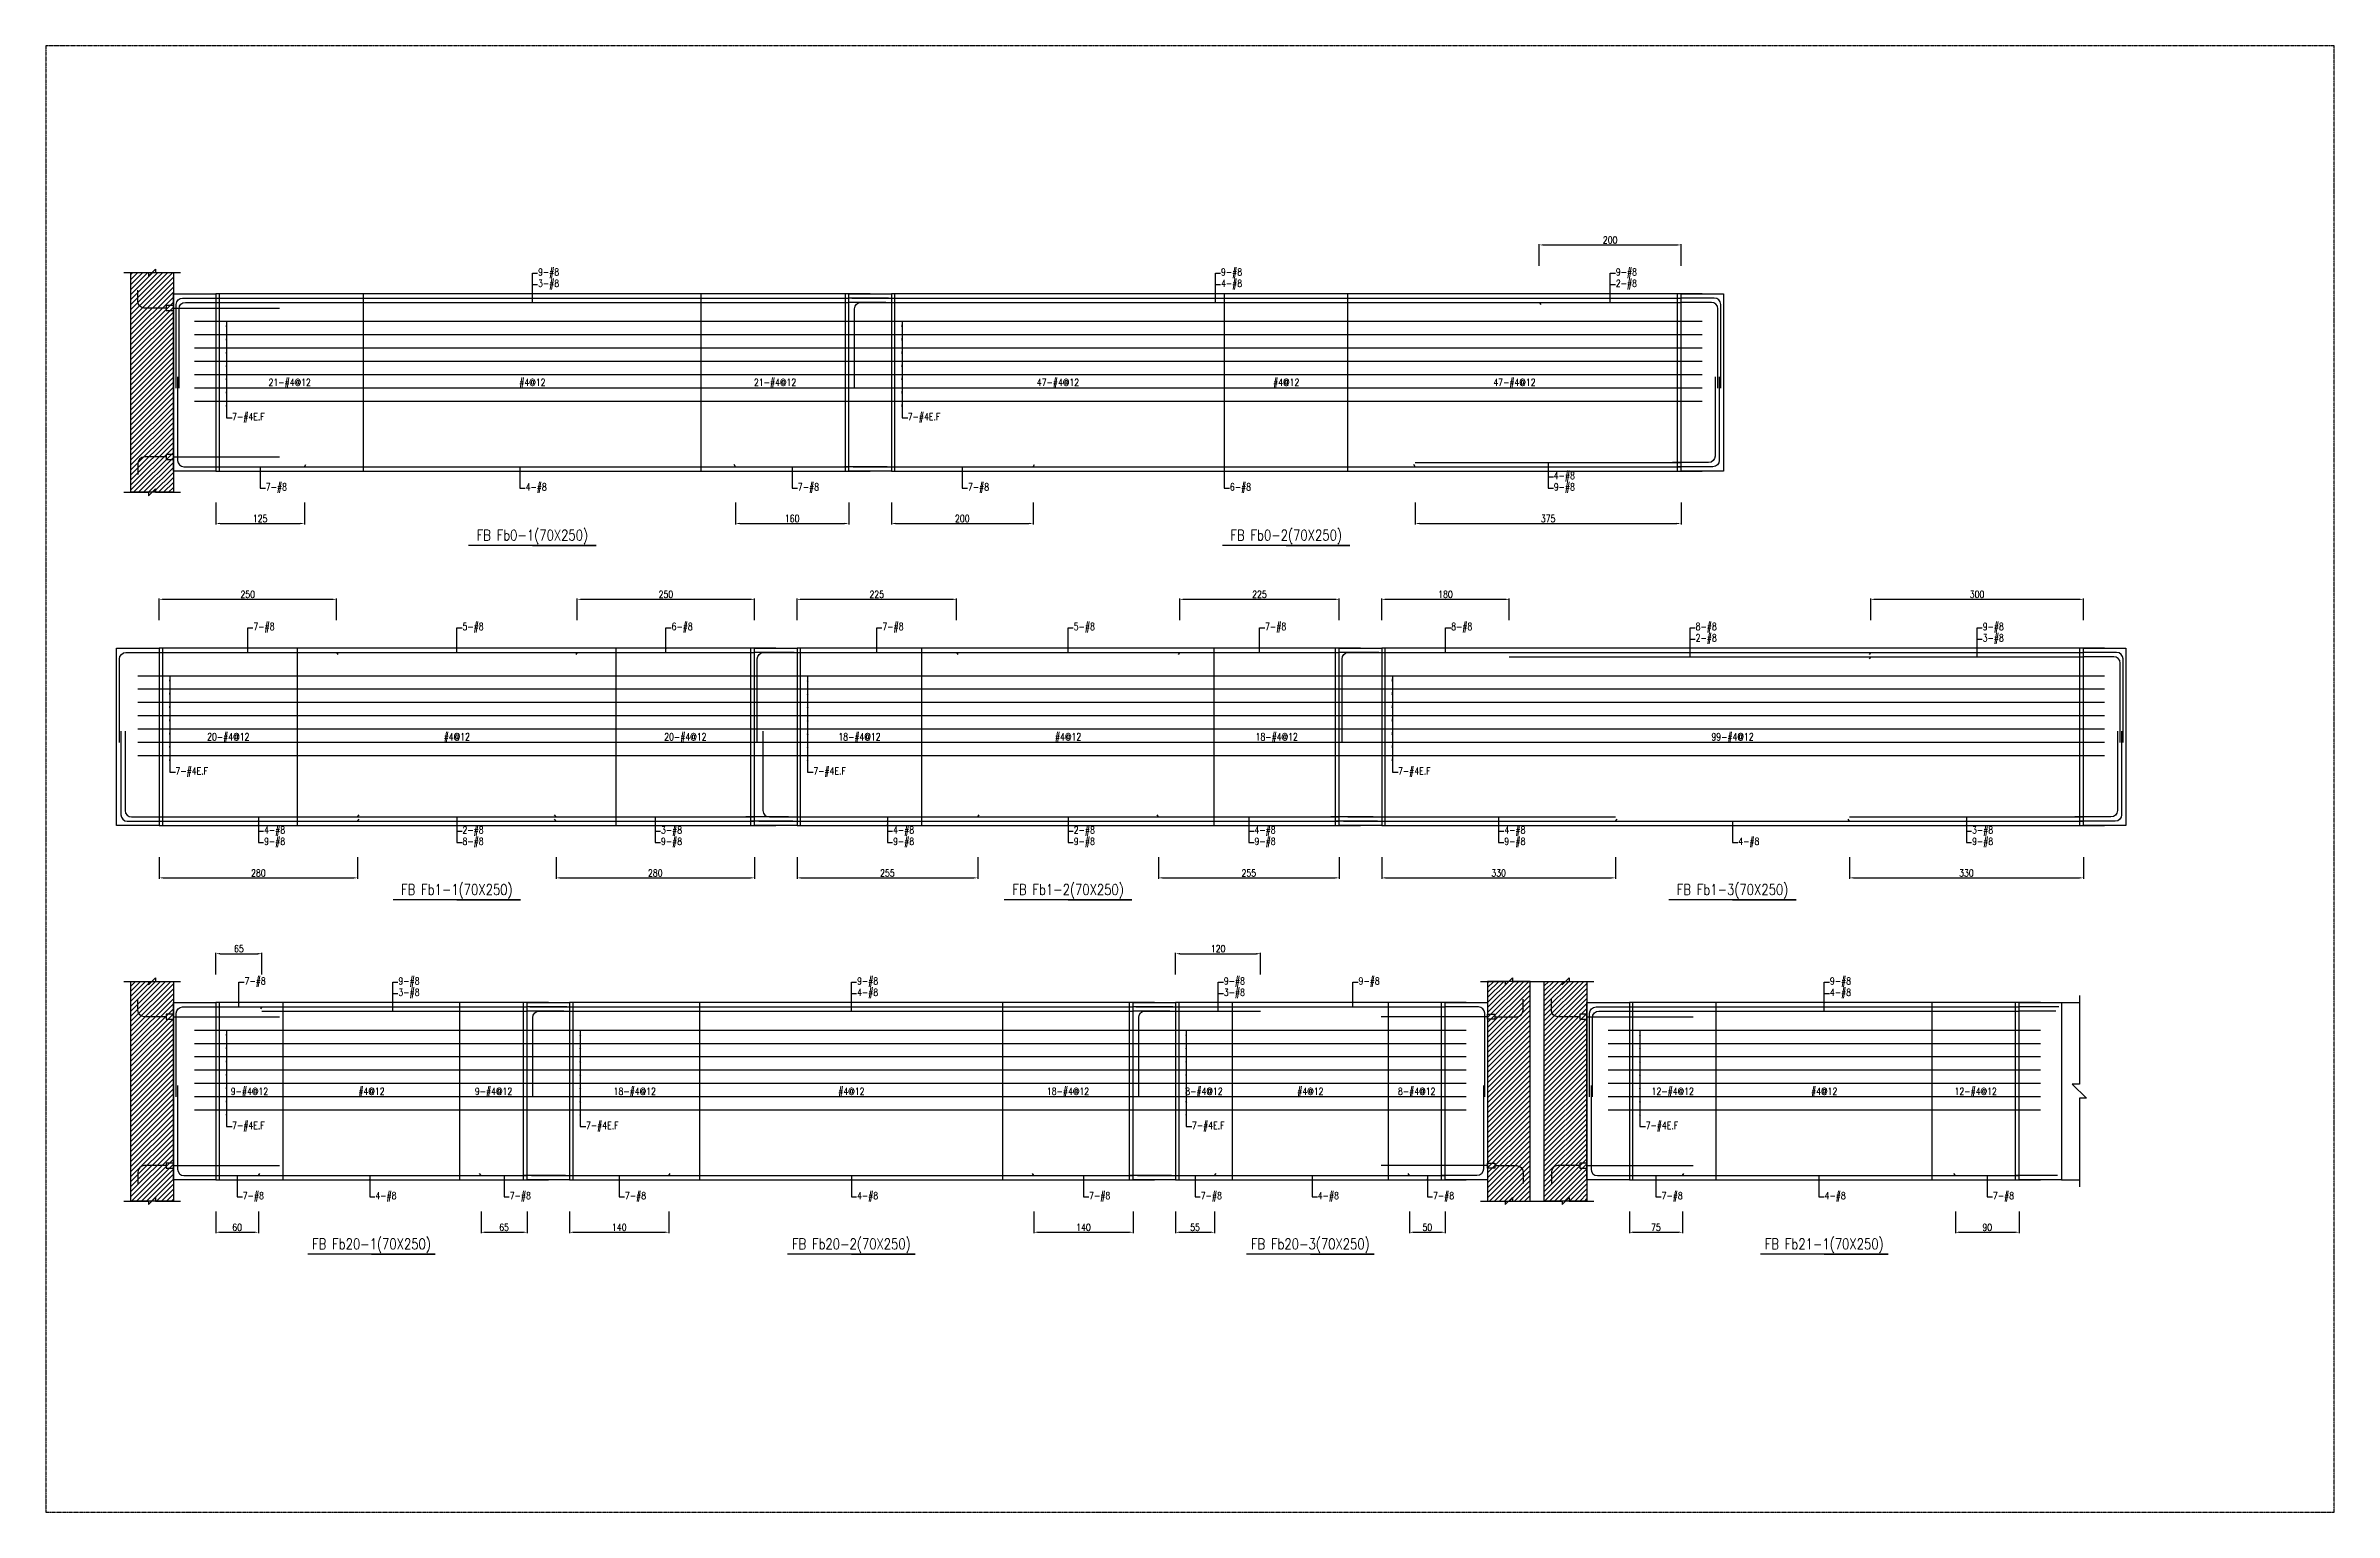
# Model space of a CAD drawing. Header units: millimetres. Extents: x 0 to 84580, y -12276 to 4373.
# Drawn here: x 9687 to 12916, y 0 to 2069 of the extents above; entities that cross this region are included whole.
import ezdxf
from ezdxf.enums import TextEntityAlignment as Align

# ---------------------------------------------------------------- set-up
doc = ezdxf.new("R2010")
doc.units = ezdxf.units.MM
doc.header["$MEASUREMENT"] = 0
doc.linetypes.add('CENTER', pattern=[2, 1.25, -0.25, 0.25, -0.25])
for name, color, linetype in [('S-DIM', 2, 'Continuous'), ('S-GRID', 1, 'CENTER'), ('S-LEADER', 2, 'Continuous'), ('S-RC', 130, 'Continuous'), ('S-REINF', 6, 'Continuous'), ('S-TEXT', 2, 'Continuous'), ('連續壁', 2, 'Continuous')]:
    doc.layers.add(name, color=color, linetype=linetype)
doc.styles.add('CS4', font='romans.shx', dxfattribs={"width": 0.8, "bigfont": 'lsp.shx'})
doc.styles.get("Standard").update_dxf_attribs({"font": 'arial.ttf'})
doc.dimstyles.new('ISO-25', dxfattribs={"dimtxt": 2.5, "dimasz": 2.5, "dimexe": 1.25, "dimexo": 0.625, "dimtad": 1, "dimtxsty": 'Standard', "dimcen": 2.5, "dimadec": 0, "dimazin": 0, "dimtfac": 1, "dimtmove": 0, "dimatfit": 3, "dimfxl": 0, "dimarcsym": 0})
pattern_1 = [(45, (9687, 0), (-3.535534, 3.535534), [])]

msp = doc.modelspace()

# ---------------------------------------------------------------- texts
at = {"layer": 'S-LEADER', "char_height": 10, "attachment_point": 4, "style": 'CS4'}
for s, insert in [('9-#8', (10381.6, 1748)), ('9-#8', (11345.25, 1748)), ('9-#8', (11902.3, 1748)), ('3-#8', (10381.6, 1732)), ('4-#8', (11345.25, 1732)), ('2-#8', (11902.3, 1732)), ('7-#8', (9997.5, 1445)), ('4-#8', (10364.1, 1445)), ('7-#8', (10748.2, 1445)), ('7-#8', (10988.2, 1445)), ('6-#8', (11357.75, 1445)), ('4-#8', (11814.8, 1461)), ('9-#8', (11814.8, 1445)), ('7-#8', (9980, 1248)), ('5-#8', (10275, 1248)), ('6-#8', (10570, 1248)), ('7-#8', (10867.5, 1248)), ('5-#8', (11137.5, 1248)), ('7-#8', (11407.5, 1248)), ('8-#8', (11670, 1248)), ('8-#8', (12015, 1248)), ('2-#8', (12015, 1232)), ('9-#8', (12420, 1248)), ('3-#8', (12420, 1232)), ('4-#8', (9995, 961)), ('2-#8', (10275, 961)), ('3-#8', (10555, 961)), ('4-#8', (10882.5, 961)), ('2-#8', (11137.5, 961)), ('4-#8', (11392.5, 961)), ('4-#8', (11745, 961)), ('3-#8', (12405, 961)), ('9-#8', (9995, 945)), ('8-#8', (10275, 945)), ('9-#8', (10555, 945)), ('9-#8', (10882.5, 945)), ('9-#8', (11137.5, 945)), ('9-#8', (11392.5, 945)), ('9-#8', (11745, 945)), ('4-#8', (12075, 945)), ('9-#8', (12405, 945)), ('7-#8', (9967.5, 748)), ('9-#8', (10184.602, 748)), ('9-#8', (10831.7, 748)), ('9-#8', (11349.2, 748)), ('9-#8', (11539.3, 748)), ('9-#8', (12204.4, 748)), ('3-#8', (10184.602, 732)), ('4-#8', (10831.7, 732)), ('3-#8', (11349.2, 732)), ('4-#8', (12204.4, 732)), ('7-#8', (9965, 445)), ('4-#8', (10152.1, 445)), ('7-#8', (10341.7, 445)), ('7-#8', (10504.2, 445)), ('4-#8', (10831.7, 445)), ('7-#8', (11159.2, 445)), ('7-#8', (11316.7, 445)), ('4-#8', (11481.8, 445)), ('7-#8', (11644.4, 445)), ('7-#8', (11966.9, 445)), ('4-#8', (12196.9, 445)), ('7-#8', (12434.4, 445))]:
    msp.add_mtext(s, dxfattribs=dict(at, insert=insert))
at = {"layer": 'S-LEADER', "color": 3, "char_height": 10, "attachment_point": 4, "style": 'CS4'}
for insert in [(9950, 1544), (10903.2, 1544), (9870, 1044), (10770, 1044), (11595, 1044), (9950, 544), (10449.2, 544), (11304.2, 544), (11944.4, 544)]:
    msp.add_mtext('7-#4E.F', dxfattribs=dict(at, insert=insert))
at = {"layer": 'S-RC', "style": 'CS4', "width": 0.8}
for s, p in [('FB Fb0-1(70X250)', (10373.6, 1371)), ('FB Fb0-2(70X250)', (11437.25, 1371)), ('FB Fb1-1(70X250)', (10267, 871)), ('FB Fb1-2(70X250)', (11129.5, 871)), ('FB Fb1-3(70X250)', (12067, 871)), ('FB Fb20-1(70X250)', (10146.6, 371)), ('FB Fb20-2(70X250)', (10823.7, 371)), ('FB Fb20-3(70X250)', (11471.3, 371)), ('FB Fb21-1(70X250)', (12196.4, 371))]:
    msp.add_text(s, height=15, dxfattribs=at).set_placement(p, align=Align.CENTER)
at = {"layer": 'S-TEXT', "color": 1, "style": 'CS4', "width": 0.8}
for s, p in [('21-#4@12', (10031.15, 1589)), ('#4@12', (10373.6, 1589)), ('21-#4@12', (10716.05, 1589)), ('47-#4@12', (11115.2, 1589)), ('#4@12', (11437.248, 1589)), ('47-#4@12', (11759.297, 1589)), ('20-#4@12', (9944.5, 1089)), ('#4@12', (10267, 1089)), ('20-#4@12', (10589.5, 1089)), ('18-#4@12', (10835.125, 1089)), ('#4@12', (11129.5, 1089)), ('18-#4@12', (11423.875, 1089)), ('99-#4@12', (12067, 1089)), ('9-#4@12', (9974.4, 589)), ('#4@12', (10146.602, 589)), ('9-#4@12', (10318.803, 589)), ('18-#4@12', (10518.075, 589)), ('#4@12', (10823.7, 589)), ('18-#4@12', (11129.325, 589)), ('8-#4@12', (11321.226, 589)), ('#4@12', (11471.302, 589)), ('8-#4@12', (11621.379, 589)), ('12-#4@12', (11982.65, 589)), ('#4@12', (12196.4, 589)), ('12-#4@12', (12410.15, 589))]:
    msp.add_text(s, height=10, dxfattribs=at).set_placement(p, align=Align.CENTER)

# ---------------------------------------------------------------- blocks, each defined once
blk = doc.blocks.new('*D1937')
at = {"layer": 'DEFPOINTS', "color": 0, "transparency": 16777216}
for p in [(9927, 1425), (10052, 1425), (10052, 1395)]:
    blk.add_point(p, dxfattribs=at)
at = {"layer": 'S-DIM', "color": 0, "lineweight": -2, "transparency": 16777216}
for p, q in [((9927, 1424.375), (9927, 1393.75)), ((10052, 1424.375), (10052, 1393.75)), ((9933, 1395), (10046, 1395))]:
    blk.add_line(p, q, dxfattribs=at)
at = {"layer": 'S-DIM', "color": 0, "transparency": 16777216}
for points in [[(9933, 1396), (9933, 1394), (9927, 1395)], [(10046, 1396), (10046, 1394), (10052, 1395)]]:
    blk.add_solid(points, dxfattribs=at)
at = {"layer": 'S-DIM', "color": 0, "transparency": 16777216, "insert": (9989.5, 1402), "char_height": 10, "attachment_point": 5, "style": 'CS4'}
blk.add_mtext('125', dxfattribs=at)
blk = doc.blocks.new('*D1938')
at = {"layer": 'DEFPOINTS', "color": 0, "transparency": 16777216}
for p in [(10660.2, 1425), (10820.2, 1425), (10820.2, 1395)]:
    blk.add_point(p, dxfattribs=at)
at = {"layer": 'S-DIM', "color": 0, "lineweight": -2, "transparency": 16777216}
for p, q in [((10660.2, 1424.375), (10660.2, 1393.75)), ((10820.2, 1424.375), (10820.2, 1393.75)), ((10666.2, 1395), (10814.2, 1395))]:
    blk.add_line(p, q, dxfattribs=at)
at = {"layer": 'S-DIM', "color": 0, "transparency": 16777216}
for points in [[(10666.2, 1396), (10666.2, 1394), (10660.2, 1395)], [(10814.2, 1396), (10814.2, 1394), (10820.2, 1395)]]:
    blk.add_solid(points, dxfattribs=at)
at = {"layer": 'S-DIM', "color": 0, "transparency": 16777216, "insert": (10740.2, 1402), "char_height": 10, "attachment_point": 5, "style": 'CS4'}
blk.add_mtext('160', dxfattribs=at)
blk = doc.blocks.new('*D1939')
at = {"layer": 'DEFPOINTS', "color": 0, "transparency": 16777216}
for p in [(11994.3, 1788), (11794.3, 1758), (11994.3, 1758)]:
    blk.add_point(p, dxfattribs=at)
at = {"layer": 'S-DIM', "color": 0, "lineweight": -2, "transparency": 16777216}
for p, q in [((11794.3, 1758.625), (11794.3, 1789.25)), ((11800.3, 1788), (11988.3, 1788)), ((11994.3, 1758.625), (11994.3, 1789.25))]:
    blk.add_line(p, q, dxfattribs=at)
at = {"layer": 'S-DIM', "color": 0, "transparency": 16777216}
for points in [[(11800.3, 1789), (11800.3, 1787), (11794.3, 1788)], [(11988.3, 1789), (11988.3, 1787), (11994.3, 1788)]]:
    blk.add_solid(points, dxfattribs=at)
at = {"layer": 'S-DIM', "color": 0, "transparency": 16777216, "insert": (11894.3, 1795), "char_height": 10, "attachment_point": 5, "style": 'CS4'}
blk.add_mtext('200', dxfattribs=at)
blk = doc.blocks.new('*D1940')
at = {"layer": 'DEFPOINTS', "color": 0, "transparency": 16777216}
for p in [(10880.2, 1425), (11080.2, 1425), (11080.2, 1395)]:
    blk.add_point(p, dxfattribs=at)
at = {"layer": 'S-DIM', "color": 0, "lineweight": -2, "transparency": 16777216}
for p, q in [((10880.2, 1424.375), (10880.2, 1393.75)), ((11080.2, 1424.375), (11080.2, 1393.75)), ((10886.2, 1395), (11074.2, 1395))]:
    blk.add_line(p, q, dxfattribs=at)
at = {"layer": 'S-DIM', "color": 0, "transparency": 16777216}
for points in [[(10886.2, 1396), (10886.2, 1394), (10880.2, 1395)], [(11074.2, 1396), (11074.2, 1394), (11080.2, 1395)]]:
    blk.add_solid(points, dxfattribs=at)
at = {"layer": 'S-DIM', "color": 0, "transparency": 16777216, "insert": (10980.2, 1402), "char_height": 10, "attachment_point": 5, "style": 'CS4'}
blk.add_mtext('200', dxfattribs=at)
blk = doc.blocks.new('*D1941')
at = {"layer": 'DEFPOINTS', "color": 0, "transparency": 16777216}
for p in [(11619.3, 1425), (11994.3, 1425), (11994.3, 1395)]:
    blk.add_point(p, dxfattribs=at)
at = {"layer": 'S-DIM', "color": 0, "lineweight": -2, "transparency": 16777216}
for p, q in [((11619.3, 1424.375), (11619.3, 1393.75)), ((11994.3, 1424.375), (11994.3, 1393.75)), ((11625.3, 1395), (11988.3, 1395))]:
    blk.add_line(p, q, dxfattribs=at)
at = {"layer": 'S-DIM', "color": 0, "transparency": 16777216}
for points in [[(11625.3, 1396), (11625.3, 1394), (11619.3, 1395)], [(11988.3, 1396), (11988.3, 1394), (11994.3, 1395)]]:
    blk.add_solid(points, dxfattribs=at)
at = {"layer": 'S-DIM', "color": 0, "transparency": 16777216, "insert": (11806.8, 1402), "char_height": 10, "attachment_point": 5, "style": 'CS4'}
blk.add_mtext('375', dxfattribs=at)
blk = doc.blocks.new('*D1942')
at = {"layer": 'DEFPOINTS', "color": 0, "transparency": 16777216}
for p in [(10097, 1288), (9847, 1258), (10097, 1258)]:
    blk.add_point(p, dxfattribs=at)
at = {"layer": 'S-DIM', "color": 0, "lineweight": -2, "transparency": 16777216}
for p, q in [((9847, 1258.625), (9847, 1289.25)), ((9853, 1288), (10091, 1288)), ((10097, 1258.625), (10097, 1289.25))]:
    blk.add_line(p, q, dxfattribs=at)
at = {"layer": 'S-DIM', "color": 0, "transparency": 16777216}
for points in [[(9853, 1289), (9853, 1287), (9847, 1288)], [(10091, 1289), (10091, 1287), (10097, 1288)]]:
    blk.add_solid(points, dxfattribs=at)
at = {"layer": 'S-DIM', "color": 0, "transparency": 16777216, "insert": (9972, 1295), "char_height": 10, "attachment_point": 5, "style": 'CS4'}
blk.add_mtext('250', dxfattribs=at)
blk = doc.blocks.new('*D1943')
at = {"layer": 'DEFPOINTS', "color": 0, "transparency": 16777216}
for p in [(10687, 1288), (10437, 1258), (10687, 1258)]:
    blk.add_point(p, dxfattribs=at)
at = {"layer": 'S-DIM', "color": 0, "lineweight": -2, "transparency": 16777216}
for p, q in [((10437, 1258.625), (10437, 1289.25)), ((10443, 1288), (10681, 1288)), ((10687, 1258.625), (10687, 1289.25))]:
    blk.add_line(p, q, dxfattribs=at)
at = {"layer": 'S-DIM', "color": 0, "transparency": 16777216}
for points in [[(10443, 1289), (10443, 1287), (10437, 1288)], [(10681, 1289), (10681, 1287), (10687, 1288)]]:
    blk.add_solid(points, dxfattribs=at)
at = {"layer": 'S-DIM', "color": 0, "transparency": 16777216, "insert": (10562, 1295), "char_height": 10, "attachment_point": 5, "style": 'CS4'}
blk.add_mtext('250', dxfattribs=at)
blk = doc.blocks.new('*D1944')
at = {"layer": 'DEFPOINTS', "color": 0, "transparency": 16777216}
for p in [(9847, 925), (10127, 925), (10127, 895)]:
    blk.add_point(p, dxfattribs=at)
at = {"layer": 'S-DIM', "color": 0, "lineweight": -2, "transparency": 16777216}
for p, q in [((9847, 924.375), (9847, 893.75)), ((10127, 924.375), (10127, 893.75)), ((9853, 895), (10121, 895))]:
    blk.add_line(p, q, dxfattribs=at)
at = {"layer": 'S-DIM', "color": 0, "transparency": 16777216}
for points in [[(9853, 896), (9853, 894), (9847, 895)], [(10121, 896), (10121, 894), (10127, 895)]]:
    blk.add_solid(points, dxfattribs=at)
at = {"layer": 'S-DIM', "color": 0, "transparency": 16777216, "insert": (9987, 902), "char_height": 10, "attachment_point": 5, "style": 'CS4'}
blk.add_mtext('280', dxfattribs=at)
blk = doc.blocks.new('*D1945')
at = {"layer": 'DEFPOINTS', "color": 0, "transparency": 16777216}
for p in [(10407, 925), (10687, 925), (10687, 895)]:
    blk.add_point(p, dxfattribs=at)
at = {"layer": 'S-DIM', "color": 0, "lineweight": -2, "transparency": 16777216}
for p, q in [((10407, 924.375), (10407, 893.75)), ((10687, 924.375), (10687, 893.75)), ((10413, 895), (10681, 895))]:
    blk.add_line(p, q, dxfattribs=at)
at = {"layer": 'S-DIM', "color": 0, "transparency": 16777216}
for points in [[(10413, 896), (10413, 894), (10407, 895)], [(10681, 896), (10681, 894), (10687, 895)]]:
    blk.add_solid(points, dxfattribs=at)
at = {"layer": 'S-DIM', "color": 0, "transparency": 16777216, "insert": (10547, 902), "char_height": 10, "attachment_point": 5, "style": 'CS4'}
blk.add_mtext('280', dxfattribs=at)
blk = doc.blocks.new('*D1946')
at = {"layer": 'DEFPOINTS', "color": 0, "transparency": 16777216}
for p in [(10972, 1288), (10747, 1258), (10972, 1258)]:
    blk.add_point(p, dxfattribs=at)
at = {"layer": 'S-DIM', "color": 0, "lineweight": -2, "transparency": 16777216}
for p, q in [((10747, 1258.625), (10747, 1289.25)), ((10753, 1288), (10966, 1288)), ((10972, 1258.625), (10972, 1289.25))]:
    blk.add_line(p, q, dxfattribs=at)
at = {"layer": 'S-DIM', "color": 0, "transparency": 16777216}
for points in [[(10753, 1289), (10753, 1287), (10747, 1288)], [(10966, 1289), (10966, 1287), (10972, 1288)]]:
    blk.add_solid(points, dxfattribs=at)
at = {"layer": 'S-DIM', "color": 0, "transparency": 16777216, "insert": (10859.5, 1295), "char_height": 10, "attachment_point": 5, "style": 'CS4'}
blk.add_mtext('225', dxfattribs=at)
blk = doc.blocks.new('*D1947')
at = {"layer": 'DEFPOINTS', "color": 0, "transparency": 16777216}
for p in [(11512, 1288), (11287, 1258), (11512, 1258)]:
    blk.add_point(p, dxfattribs=at)
at = {"layer": 'S-DIM', "color": 0, "lineweight": -2, "transparency": 16777216}
for p, q in [((11287, 1258.625), (11287, 1289.25)), ((11293, 1288), (11506, 1288)), ((11512, 1258.625), (11512, 1289.25))]:
    blk.add_line(p, q, dxfattribs=at)
at = {"layer": 'S-DIM', "color": 0, "transparency": 16777216}
for points in [[(11293, 1289), (11293, 1287), (11287, 1288)], [(11506, 1289), (11506, 1287), (11512, 1288)]]:
    blk.add_solid(points, dxfattribs=at)
at = {"layer": 'S-DIM', "color": 0, "transparency": 16777216, "insert": (11399.5, 1295), "char_height": 10, "attachment_point": 5, "style": 'CS4'}
blk.add_mtext('225', dxfattribs=at)
blk = doc.blocks.new('*D1948')
at = {"layer": 'DEFPOINTS', "color": 0, "transparency": 16777216}
for p in [(10747, 925), (11002, 925), (11002, 895)]:
    blk.add_point(p, dxfattribs=at)
at = {"layer": 'S-DIM', "color": 0, "lineweight": -2, "transparency": 16777216}
for p, q in [((10747, 924.375), (10747, 893.75)), ((11002, 924.375), (11002, 893.75)), ((10753, 895), (10996, 895))]:
    blk.add_line(p, q, dxfattribs=at)
at = {"layer": 'S-DIM', "color": 0, "transparency": 16777216}
for points in [[(10753, 896), (10753, 894), (10747, 895)], [(10996, 896), (10996, 894), (11002, 895)]]:
    blk.add_solid(points, dxfattribs=at)
at = {"layer": 'S-DIM', "color": 0, "transparency": 16777216, "insert": (10874.5, 902), "char_height": 10, "attachment_point": 5, "style": 'CS4'}
blk.add_mtext('255', dxfattribs=at)
blk = doc.blocks.new('*D1949')
at = {"layer": 'DEFPOINTS', "color": 0, "transparency": 16777216}
for p in [(11257, 925), (11512, 925), (11512, 895)]:
    blk.add_point(p, dxfattribs=at)
at = {"layer": 'S-DIM', "color": 0, "lineweight": -2, "transparency": 16777216}
for p, q in [((11257, 924.375), (11257, 893.75)), ((11512, 924.375), (11512, 893.75)), ((11263, 895), (11506, 895))]:
    blk.add_line(p, q, dxfattribs=at)
at = {"layer": 'S-DIM', "color": 0, "transparency": 16777216}
for points in [[(11263, 896), (11263, 894), (11257, 895)], [(11506, 896), (11506, 894), (11512, 895)]]:
    blk.add_solid(points, dxfattribs=at)
at = {"layer": 'S-DIM', "color": 0, "transparency": 16777216, "insert": (11384.5, 902), "char_height": 10, "attachment_point": 5, "style": 'CS4'}
blk.add_mtext('255', dxfattribs=at)
blk = doc.blocks.new('*D1950')
at = {"layer": 'DEFPOINTS', "color": 0, "transparency": 16777216}
for p in [(11752, 1288), (11572, 1258), (11752, 1258)]:
    blk.add_point(p, dxfattribs=at)
at = {"layer": 'S-DIM', "color": 0, "lineweight": -2, "transparency": 16777216}
for p, q in [((11572, 1258.625), (11572, 1289.25)), ((11578, 1288), (11746, 1288)), ((11752, 1258.625), (11752, 1289.25))]:
    blk.add_line(p, q, dxfattribs=at)
at = {"layer": 'S-DIM', "color": 0, "transparency": 16777216}
for points in [[(11578, 1289), (11578, 1287), (11572, 1288)], [(11746, 1289), (11746, 1287), (11752, 1288)]]:
    blk.add_solid(points, dxfattribs=at)
at = {"layer": 'S-DIM', "color": 0, "transparency": 16777216, "insert": (11662, 1295), "char_height": 10, "attachment_point": 5, "style": 'CS4'}
blk.add_mtext('180', dxfattribs=at)
blk = doc.blocks.new('*D1951')
at = {"layer": 'DEFPOINTS', "color": 0, "transparency": 16777216}
for p in [(12562, 1288), (12262, 1258), (12562, 1258)]:
    blk.add_point(p, dxfattribs=at)
at = {"layer": 'S-DIM', "color": 0, "lineweight": -2, "transparency": 16777216}
for p, q in [((12262, 1258.625), (12262, 1289.25)), ((12268, 1288), (12556, 1288)), ((12562, 1258.625), (12562, 1289.25))]:
    blk.add_line(p, q, dxfattribs=at)
at = {"layer": 'S-DIM', "color": 0, "transparency": 16777216}
for points in [[(12268, 1289), (12268, 1287), (12262, 1288)], [(12556, 1289), (12556, 1287), (12562, 1288)]]:
    blk.add_solid(points, dxfattribs=at)
at = {"layer": 'S-DIM', "color": 0, "transparency": 16777216, "insert": (12412, 1295), "char_height": 10, "attachment_point": 5, "style": 'CS4'}
blk.add_mtext('300', dxfattribs=at)
blk = doc.blocks.new('*D1952')
at = {"layer": 'DEFPOINTS', "color": 0, "transparency": 16777216}
for p in [(11572, 925), (11902, 925), (11902, 895)]:
    blk.add_point(p, dxfattribs=at)
at = {"layer": 'S-DIM', "color": 0, "lineweight": -2, "transparency": 16777216}
for p, q in [((11572, 924.375), (11572, 893.75)), ((11902, 924.375), (11902, 893.75)), ((11578, 895), (11896, 895))]:
    blk.add_line(p, q, dxfattribs=at)
at = {"layer": 'S-DIM', "color": 0, "transparency": 16777216}
for points in [[(11578, 896), (11578, 894), (11572, 895)], [(11896, 896), (11896, 894), (11902, 895)]]:
    blk.add_solid(points, dxfattribs=at)
at = {"layer": 'S-DIM', "color": 0, "transparency": 16777216, "insert": (11737, 902), "char_height": 10, "attachment_point": 5, "style": 'CS4'}
blk.add_mtext('330', dxfattribs=at)
blk = doc.blocks.new('*D1953')
at = {"layer": 'DEFPOINTS', "color": 0, "transparency": 16777216}
for p in [(12232, 925), (12562, 925), (12562, 895)]:
    blk.add_point(p, dxfattribs=at)
at = {"layer": 'S-DIM', "color": 0, "lineweight": -2, "transparency": 16777216}
for p, q in [((12232, 924.375), (12232, 893.75)), ((12562, 924.375), (12562, 893.75)), ((12238, 895), (12556, 895))]:
    blk.add_line(p, q, dxfattribs=at)
at = {"layer": 'S-DIM', "color": 0, "transparency": 16777216}
for points in [[(12238, 896), (12238, 894), (12232, 895)], [(12556, 896), (12556, 894), (12562, 895)]]:
    blk.add_solid(points, dxfattribs=at)
at = {"layer": 'S-DIM', "color": 0, "transparency": 16777216, "insert": (12397, 902), "char_height": 10, "attachment_point": 5, "style": 'CS4'}
blk.add_mtext('330', dxfattribs=at)
blk = doc.blocks.new('*D1954')
at = {"layer": 'DEFPOINTS', "color": 0, "transparency": 16777216}
for p in [(9992, 788), (9927, 758), (9992, 758)]:
    blk.add_point(p, dxfattribs=at)
at = {"layer": 'S-DIM', "color": 0, "lineweight": -2, "transparency": 16777216}
for p, q in [((9927, 758.625), (9927, 789.25)), ((9933, 788), (9986, 788)), ((9992, 758.625), (9992, 789.25))]:
    blk.add_line(p, q, dxfattribs=at)
at = {"layer": 'S-DIM', "color": 0, "transparency": 16777216}
for points in [[(9933, 789), (9933, 787), (9927, 788)], [(9986, 789), (9986, 787), (9992, 788)]]:
    blk.add_solid(points, dxfattribs=at)
at = {"layer": 'S-DIM', "color": 0, "transparency": 16777216, "insert": (9959.5, 795), "char_height": 10, "attachment_point": 5, "style": 'CS4'}
blk.add_mtext('65', dxfattribs=at)
blk = doc.blocks.new('*D1955')
at = {"layer": 'DEFPOINTS', "color": 0, "transparency": 16777216}
for p in [(9927, 425), (9987, 425), (9987, 395)]:
    blk.add_point(p, dxfattribs=at)
at = {"layer": 'S-DIM', "color": 0, "lineweight": -2, "transparency": 16777216}
for p, q in [((9927, 424.375), (9927, 393.75)), ((9987, 424.375), (9987, 393.75)), ((9933, 395), (9981, 395))]:
    blk.add_line(p, q, dxfattribs=at)
at = {"layer": 'S-DIM', "color": 0, "transparency": 16777216}
for points in [[(9933, 396), (9933, 394), (9927, 395)], [(9981, 396), (9981, 394), (9987, 395)]]:
    blk.add_solid(points, dxfattribs=at)
at = {"layer": 'S-DIM', "color": 0, "transparency": 16777216, "insert": (9957, 402), "char_height": 10, "attachment_point": 5, "style": 'CS4'}
blk.add_mtext('60', dxfattribs=at)
blk = doc.blocks.new('*D1956')
at = {"layer": 'DEFPOINTS', "color": 0, "transparency": 16777216}
for p in [(10301.2, 425), (10366.2, 425), (10366.2, 395)]:
    blk.add_point(p, dxfattribs=at)
at = {"layer": 'S-DIM', "color": 0, "lineweight": -2, "transparency": 16777216}
for p, q in [((10301.2, 424.375), (10301.2, 393.75)), ((10366.2, 424.375), (10366.2, 393.75)), ((10307.2, 395), (10360.2, 395))]:
    blk.add_line(p, q, dxfattribs=at)
at = {"layer": 'S-DIM', "color": 0, "transparency": 16777216}
for points in [[(10307.2, 396), (10307.2, 394), (10301.2, 395)], [(10360.2, 396), (10360.2, 394), (10366.2, 395)]]:
    blk.add_solid(points, dxfattribs=at)
at = {"layer": 'S-DIM', "color": 0, "transparency": 16777216, "insert": (10333.7, 402), "char_height": 10, "attachment_point": 5, "style": 'CS4'}
blk.add_mtext('65', dxfattribs=at)
blk = doc.blocks.new('*D1912')
at = {"layer": 'DEFPOINTS', "color": 0, "transparency": 16777216}
for p in [(10426.2, 425), (10566.2, 425), (10566.2, 395)]:
    blk.add_point(p, dxfattribs=at)
at = {"layer": 'S-DIM', "color": 0, "lineweight": -2, "transparency": 16777216}
for p, q in [((10426.2, 424.375), (10426.2, 393.75)), ((10566.2, 424.375), (10566.2, 393.75)), ((10432.2, 395), (10560.2, 395))]:
    blk.add_line(p, q, dxfattribs=at)
at = {"layer": 'S-DIM', "color": 0, "transparency": 16777216}
for points in [[(10432.2, 396), (10432.2, 394), (10426.2, 395)], [(10560.2, 396), (10560.2, 394), (10566.2, 395)]]:
    blk.add_solid(points, dxfattribs=at)
at = {"layer": 'S-DIM', "color": 0, "transparency": 16777216, "insert": (10496.2, 402), "char_height": 10, "attachment_point": 5, "style": 'CS4'}
blk.add_mtext('140', dxfattribs=at)
blk = doc.blocks.new('*D1913')
at = {"layer": 'DEFPOINTS', "color": 0, "transparency": 16777216}
for p in [(11081.2, 425), (11221.2, 425), (11221.2, 395)]:
    blk.add_point(p, dxfattribs=at)
at = {"layer": 'S-DIM', "color": 0, "lineweight": -2, "transparency": 16777216}
for p, q in [((11081.2, 424.375), (11081.2, 393.75)), ((11221.2, 424.375), (11221.2, 393.75)), ((11087.2, 395), (11215.2, 395))]:
    blk.add_line(p, q, dxfattribs=at)
at = {"layer": 'S-DIM', "color": 0, "transparency": 16777216}
for points in [[(11087.2, 396), (11087.2, 394), (11081.2, 395)], [(11215.2, 396), (11215.2, 394), (11221.2, 395)]]:
    blk.add_solid(points, dxfattribs=at)
at = {"layer": 'S-DIM', "color": 0, "transparency": 16777216, "insert": (11151.2, 402), "char_height": 10, "attachment_point": 5, "style": 'CS4'}
blk.add_mtext('140', dxfattribs=at)
blk = doc.blocks.new('*D1914')
at = {"layer": 'DEFPOINTS', "color": 0, "transparency": 16777216}
for p in [(11401.2, 788), (11281.2, 758), (11401.2, 758)]:
    blk.add_point(p, dxfattribs=at)
at = {"layer": 'S-DIM', "color": 0, "lineweight": -2, "transparency": 16777216}
for p, q in [((11281.2, 758.625), (11281.2, 789.25)), ((11287.2, 788), (11395.2, 788)), ((11401.2, 758.625), (11401.2, 789.25))]:
    blk.add_line(p, q, dxfattribs=at)
at = {"layer": 'S-DIM', "color": 0, "transparency": 16777216}
for points in [[(11287.2, 789), (11287.2, 787), (11281.2, 788)], [(11395.2, 789), (11395.2, 787), (11401.2, 788)]]:
    blk.add_solid(points, dxfattribs=at)
at = {"layer": 'S-DIM', "color": 0, "transparency": 16777216, "insert": (11341.2, 795), "char_height": 10, "attachment_point": 5, "style": 'CS4'}
blk.add_mtext('120', dxfattribs=at)
blk = doc.blocks.new('*D1915')
at = {"layer": 'DEFPOINTS', "color": 0, "transparency": 16777216}
for p in [(11281.2, 425), (11336.2, 425), (11336.2, 395)]:
    blk.add_point(p, dxfattribs=at)
at = {"layer": 'S-DIM', "color": 0, "lineweight": -2, "transparency": 16777216}
for p, q in [((11281.2, 424.375), (11281.2, 393.75)), ((11336.2, 424.375), (11336.2, 393.75)), ((11287.2, 395), (11330.2, 395))]:
    blk.add_line(p, q, dxfattribs=at)
at = {"layer": 'S-DIM', "color": 0, "transparency": 16777216}
for points in [[(11287.2, 396), (11287.2, 394), (11281.2, 395)], [(11330.2, 396), (11330.2, 394), (11336.2, 395)]]:
    blk.add_solid(points, dxfattribs=at)
at = {"layer": 'S-DIM', "color": 0, "transparency": 16777216, "insert": (11308.7, 402), "char_height": 10, "attachment_point": 5, "style": 'CS4'}
blk.add_mtext('55', dxfattribs=at)
blk = doc.blocks.new('*D1916')
at = {"layer": 'DEFPOINTS', "color": 0, "transparency": 16777216}
for p in [(11611.4, 425), (11661.4, 425), (11661.4, 395)]:
    blk.add_point(p, dxfattribs=at)
at = {"layer": 'S-DIM', "color": 0, "lineweight": -2, "transparency": 16777216}
for p, q in [((11611.4, 424.375), (11611.4, 393.75)), ((11661.4, 424.375), (11661.4, 393.75)), ((11617.4, 395), (11655.4, 395))]:
    blk.add_line(p, q, dxfattribs=at)
at = {"layer": 'S-DIM', "color": 0, "transparency": 16777216}
for points in [[(11617.4, 396), (11617.4, 394), (11611.4, 395)], [(11655.4, 396), (11655.4, 394), (11661.4, 395)]]:
    blk.add_solid(points, dxfattribs=at)
at = {"layer": 'S-DIM', "color": 0, "transparency": 16777216, "insert": (11636.4, 402), "char_height": 10, "attachment_point": 5, "style": 'CS4'}
blk.add_mtext('50', dxfattribs=at)
blk = doc.blocks.new('*D1908')
at = {"layer": 'DEFPOINTS', "color": 0, "transparency": 16777216}
for p in [(11921.4, 425), (11996.4, 425), (11996.4, 395)]:
    blk.add_point(p, dxfattribs=at)
at = {"layer": 'S-DIM', "color": 0, "lineweight": -2, "transparency": 16777216}
for p, q in [((11921.4, 424.375), (11921.4, 393.75)), ((11996.4, 424.375), (11996.4, 393.75)), ((11927.4, 395), (11990.4, 395))]:
    blk.add_line(p, q, dxfattribs=at)
at = {"layer": 'S-DIM', "color": 0, "transparency": 16777216}
for points in [[(11927.4, 396), (11927.4, 394), (11921.4, 395)], [(11990.4, 396), (11990.4, 394), (11996.4, 395)]]:
    blk.add_solid(points, dxfattribs=at)
at = {"layer": 'S-DIM', "color": 0, "transparency": 16777216, "insert": (11958.9, 402), "char_height": 10, "attachment_point": 5, "style": 'CS4'}
blk.add_mtext('75', dxfattribs=at)
blk = doc.blocks.new('*D1909')
at = {"layer": 'DEFPOINTS', "color": 0, "transparency": 16777216}
for p in [(12381.4, 425), (12471.4, 425), (12471.4, 395)]:
    blk.add_point(p, dxfattribs=at)
at = {"layer": 'S-DIM', "color": 0, "lineweight": -2, "transparency": 16777216}
for p, q in [((12381.4, 424.375), (12381.4, 393.75)), ((12471.4, 424.375), (12471.4, 393.75)), ((12387.4, 395), (12465.4, 395))]:
    blk.add_line(p, q, dxfattribs=at)
at = {"layer": 'S-DIM', "color": 0, "transparency": 16777216}
for points in [[(12387.4, 396), (12387.4, 394), (12381.4, 395)], [(12465.4, 396), (12465.4, 394), (12471.4, 395)]]:
    blk.add_solid(points, dxfattribs=at)
at = {"layer": 'S-DIM', "color": 0, "transparency": 16777216, "insert": (12426.4, 402), "char_height": 10, "attachment_point": 5, "style": 'CS4'}
blk.add_mtext('90', dxfattribs=at)

# ---------------------------------------------------------------- dimensions: what is measured, and where the dimension line sits
at = {"layer": 'S-DIM'}
for p1, p2, distance, picture, middle in [((11794.3, 1758), (11994.3, 1758), 30, '*D1939', (11894.3, 1795)), ((9927, 1425), (10052, 1425), -30, '*D1937', (9989.5, 1402)), ((10660.2, 1425), (10820.2, 1425), -30, '*D1938', (10740.2, 1402)), ((10880.2, 1425), (11080.2, 1425), -30, '*D1940', (10980.2, 1402)), ((11619.3, 1425), (11994.3, 1425), -30, '*D1941', (11806.8, 1402)), ((9847, 1258), (10097, 1258), 30, '*D1942', (9972, 1295)), ((10437, 1258), (10687, 1258), 30, '*D1943', (10562, 1295)), ((10747, 1258), (10972, 1258), 30, '*D1946', (10859.5, 1295)), ((11287, 1258), (11512, 1258), 30, '*D1947', (11399.5, 1295)), ((11572, 1258), (11752, 1258), 30, '*D1950', (11662, 1295)), ((12262, 1258), (12562, 1258), 30, '*D1951', (12412, 1295)), ((9847, 925), (10127, 925), -30, '*D1944', (9987, 902)), ((10407, 925), (10687, 925), -30, '*D1945', (10547, 902)), ((10747, 925), (11002, 925), -30, '*D1948', (10874.5, 902)), ((11257, 925), (11512, 925), -30, '*D1949', (11384.5, 902)), ((11572, 925), (11902, 925), -30, '*D1952', (11737, 902)), ((12232, 925), (12562, 925), -30, '*D1953', (12397, 902)), ((9927, 758), (9992, 758), 30, '*D1954', (9959.5, 795)), ((11281.2, 758), (11401.2, 758), 30, '*D1914', (11341.2, 795)), ((9927, 425), (9987, 425), -30, '*D1955', (9957, 402)), ((10301.2, 425), (10366.2, 425), -30, '*D1956', (10333.7, 402)), ((10426.2, 425), (10566.2, 425), -30, '*D1912', (10496.2, 402)), ((11081.2, 425), (11221.2, 425), -30, '*D1913', (11151.2, 402)), ((11281.2, 425), (11336.2, 425), -30, '*D1915', (11308.7, 402)), ((11611.4, 425), (11661.4, 425), -30, '*D1916', (11636.4, 402)), ((11921.4, 425), (11996.4, 425), -30, '*D1908', (11958.9, 402)), ((12381.4, 425), (12471.4, 425), -30, '*D1909', (12426.4, 402))]:
    dim = msp.add_aligned_dim(p1=p1, p2=p2, distance=distance, dimstyle='ISO-25', override={"dimtxt": 10, "dimasz": 6, "dimgap": 2, "dimtxsty": 'CS4'}, dxfattribs=at)
    dim.commit()
    dim.dimension.update_dxf_attribs({"geometry": picture, "text_midpoint": middle})

# ---------------------------------------------------------------- hatches: boundary and pattern name
at = {"layer": '連續壁'}
h = msp.add_hatch(dxfattribs=at)
h.set_pattern_fill('ANSI31', color=256, scale=40, style=0)
h.set_pattern_definition(pattern_1)
h.paths.add_polyline_path([(9867, 1439), (9807, 1439), (9807, 1749), (9867, 1749)], flags=16)
h = msp.add_hatch(dxfattribs=at)
h.set_pattern_fill('ANSI31', color=256, scale=40, style=0)
h.set_pattern_definition(pattern_1)
h.paths.add_polyline_path([(9867, 439), (9807, 439), (9807, 749), (9867, 749)], flags=16)
h = msp.add_hatch(dxfattribs=at)
h.set_pattern_fill('ANSI31', color=256, scale=40, style=0)
h.set_pattern_definition(pattern_1)
h.paths.add_polyline_path([(11721.4, 439), (11781.4, 439), (11781.4, 749), (11721.4, 749)], flags=16)
h = msp.add_hatch(dxfattribs=at)
h.set_pattern_fill('ANSI31', color=256, scale=40, style=0)
h.set_pattern_definition(pattern_1)
h.paths.add_polyline_path([(11861.4, 439), (11801.4, 439), (11801.4, 749), (11861.4, 749)], flags=16)

# ---------------------------------------------------------------- linework, layer by layer
for p, q in [((12531.4, 719), (12556.4, 719)), ((12531.4, 469), (12556.4, 469))]:
    msp.add_line(p, q)
at = {"layer": 'S-GRID'}
msp.add_lwpolyline([(9687, 0), (12916, 0), (12916, 2069), (9687, 2069), (9687, 0)], dxfattribs=at)
at = {"layer": 'S-RC'}
for points in [[(9797, 1749), (9832, 1748.993), (9831.999, 1743.993), (9842.001, 1753.991), (9842, 1748.991), (9877, 1748.984)], [(9867, 1439), (9807, 1439), (9807, 1749), (9867, 1749), (9867, 1439)], [(9927, 1469), (9867, 1469), (9867, 1719), (9927, 1719), (9927, 1469)], [(10850.2, 1719), (9927, 1719)], [(10880.2, 1469), (10820.2, 1469), (10820.2, 1719), (10880.2, 1719), (10880.2, 1469)], [(10880.2, 1469), (10820.2, 1469), (10820.2, 1719), (10880.2, 1719), (10880.2, 1469)], [(12024.3, 1719), (10880.2, 1719)], [(12054.3, 1469), (11994.3, 1469), (11994.3, 1719), (12054.3, 1719), (12054.3, 1469)], [(9867, 1702.5), (9857, 1702.5), (9857, 1695.5), (9867, 1695.5), (9867, 1702.5)], [(9867, 1699), (10017, 1699)], [(9867, 1492.5), (9857, 1492.5), (9857, 1485.5), (9867, 1485.5), (9867, 1492.5)], [(9867, 1489), (10017, 1489)], [(9927, 1469), (10850.2, 1469)], [(10880.2, 1469), (12024.3, 1469)], [(9797, 1439), (9832, 1438.993), (9831.999, 1433.993), (9842.001, 1443.991), (9842, 1438.991), (9877, 1438.984)], [(10373.6, 1364), (10463.6, 1364), (10283.6, 1364)], [(11437.25, 1364), (11527.25, 1364), (11347.25, 1364)], [(9847, 969), (9787, 969), (9787, 1219), (9847, 1219), (9847, 969)], [(10717, 1219), (9847, 1219)], [(10747, 969), (10687, 969), (10687, 1219), (10747, 1219), (10747, 969)], [(10747, 969), (10687, 969), (10687, 1219), (10747, 1219), (10747, 969)], [(11542, 1219), (10747, 1219)], [(11572, 969), (11512, 969), (11512, 1219), (11572, 1219), (11572, 969)], [(11572, 969), (11512, 969), (11512, 1219), (11572, 1219), (11572, 969)], [(12592, 1219), (11572, 1219)], [(12622, 969), (12562, 969), (12562, 1219), (12622, 1219), (12622, 969)], [(9847, 969), (10717, 969)], [(10747, 969), (11542, 969)], [(11572, 969), (12592, 969)], [(10267, 864), (10357, 864), (10177, 864)], [(11129.5, 864), (11219.5, 864), (11039.5, 864)], [(12067, 864), (12157, 864), (11977, 864)], [(9797, 749), (9832, 748.993), (9831.999, 743.993), (9842.001, 753.991), (9842, 748.991), (9877, 748.984)], [(9867, 439), (9807, 439), (9807, 749), (9867, 749), (9867, 439)], [(11711.4, 749), (11746.4, 748.993), (11746.399, 743.993), (11756.401, 753.991), (11756.4, 748.991), (11791.4, 748.984)], [(11721.4, 439), (11781.4, 439), (11781.4, 749), (11721.4, 749), (11721.4, 439)], [(11791.4, 749), (11826.4, 748.993), (11826.399, 743.993), (11836.401, 753.991), (11836.4, 748.991), (11871.4, 748.984)], [(11861.4, 439), (11801.4, 439), (11801.4, 749), (11861.4, 749), (11861.4, 439)], [(9927, 469), (9867, 469), (9867, 719), (9927, 719), (9927, 469)], [(10396.2, 719), (9927, 719)], [(10426.2, 469), (10366.2, 469), (10366.2, 719), (10426.2, 719), (10426.2, 469)], [(10426.2, 469), (10366.2, 469), (10366.2, 719), (10426.2, 719), (10426.2, 469)], [(11251.2, 719), (10426.2, 719)], [(11281.2, 469), (11221.2, 469), (11221.2, 719), (11281.2, 719), (11281.2, 469)], [(11281.2, 469), (11221.2, 469), (11221.2, 719), (11281.2, 719), (11281.2, 469)], [(11691.4, 719), (11281.2, 719)], [(11721.4, 469), (11661.4, 469), (11661.4, 719), (11721.4, 719), (11721.4, 469)], [(11921.4, 469), (11861.4, 469), (11861.4, 719), (11921.4, 719), (11921.4, 469)], [(12501.4, 719), (11921.4, 719)], [(12531.4, 469), (12471.4, 469), (12471.4, 719), (12531.4, 719), (12531.4, 469)], [(12556.4, 729), (12556.4, 604), (12546.4, 604), (12566.4, 584), (12556.4, 584), (12556.4, 459)], [(9867, 702.5), (9857, 702.5), (9857, 695.5), (9867, 695.5), (9867, 702.5)], [(9867, 699), (10017, 699)], [(11721.4, 699), (11571.4, 699)], [(11721.4, 702.5), (11731.4, 702.5), (11731.4, 695.5), (11721.4, 695.5), (11721.4, 702.5)], [(11861.4, 702.5), (11851.4, 702.5), (11851.4, 695.5), (11861.4, 695.5), (11861.4, 702.5)], [(11861.4, 699), (12011.4, 699)], [(9867, 492.5), (9857, 492.5), (9857, 485.5), (9867, 485.5), (9867, 492.5)], [(9867, 489), (10017, 489)], [(11721.4, 489), (11571.4, 489)], [(11721.4, 492.5), (11731.4, 492.5), (11731.4, 485.5), (11721.4, 485.5), (11721.4, 492.5)], [(11861.4, 492.5), (11851.4, 492.5), (11851.4, 485.5), (11861.4, 485.5), (11861.4, 492.5)], [(11861.4, 489), (12011.4, 489)], [(9927, 469), (10396.2, 469)], [(10426.2, 469), (11251.2, 469)], [(11281.2, 469), (11691.4, 469)], [(11921.4, 469), (12501.4, 469)], [(9797, 439), (9832, 438.993), (9831.999, 433.993), (9842.001, 443.991), (9842, 438.991), (9877, 438.984)], [(11711.4, 439), (11746.4, 438.993), (11746.399, 433.993), (11756.401, 443.991), (11756.4, 438.991), (11791.4, 438.984)], [(11791.4, 439), (11826.4, 438.993), (11826.399, 433.993), (11836.401, 443.991), (11836.4, 438.991), (11871.4, 438.984)], [(10146.6, 364), (10236.6, 364), (10056.6, 364)], [(10823.7, 364), (10913.7, 364), (10733.7, 364)], [(11471.3, 364), (11561.3, 364), (11381.3, 364)], [(12196.4, 364), (12286.4, 364), (12106.4, 364)]]:
    msp.add_lwpolyline(points, dxfattribs=at)
for points in [[(9857, 1699), (9826, 1699, -0.41421356), (9817, 1708), (9817, 1724)], [(9857, 1489), (9826, 1489, 0.41421356), (9817, 1480), (9817, 1464)], [(9857, 699), (9826, 699, -0.41421356), (9817, 708), (9817, 724)], [(11731.4, 699), (11762.4, 699, 0.41421356), (11771.4, 708), (11771.4, 724)], [(11851.4, 699), (11820.4, 699, -0.41421356), (11811.4, 708), (11811.4, 724)], [(9857, 489), (9826, 489, 0.41421356), (9817, 480), (9817, 464)], [(11731.4, 489), (11762.4, 489, -0.41421356), (11771.4, 480), (11771.4, 464)], [(11851.4, 489), (11820.4, 489, 0.41421356), (11811.4, 480), (11811.4, 464)]]:
    msp.add_lwpolyline(points, format="xyb", dxfattribs=at)
at = {"layer": 'S-REINF'}
for points in [[(9871, 1586), (9871, 1704, -0.41421356), (9880, 1713), (9927, 1713)], [(12050.3, 1586), (12050.3, 1704, 0.41421356), (12041.3, 1713), (11994.3, 1713)], [(9875, 1586), (9875, 1698, -0.41421356), (9884, 1707), (9927, 1707)], [(10828.2, 1586), (10828.2, 1698, -0.41421356), (10837.2, 1707), (10880.2, 1707)], [(12046.3, 1586), (12046.3, 1698, 0.41421356), (12037.3, 1707), (11994.3, 1707)], [(9873, 1602), (9873, 1484, 0.41421356), (9882, 1475), (9927, 1475)], [(12042.3, 1602), (12042.3, 1490, -0.41421356), (12033.3, 1481), (11982.3, 1481)], [(12048.3, 1602), (12048.3, 1484, -0.41421356), (12039.3, 1475), (11988.3, 1475)], [(9791, 1086), (9791, 1204, -0.41421356), (9800, 1213), (9847, 1213)], [(10691, 1086), (10691, 1204, -0.41421356), (10700, 1213), (10747, 1213)], [(11516, 1086), (11516, 1204, -0.41421356), (11525, 1213), (11572, 1213)], [(12618, 1086), (12618, 1204, 0.41421356), (12609, 1213), (12562, 1213)], [(12614, 1086), (12614, 1198, 0.41421356), (12605, 1207), (12562, 1207)], [(9793, 1102), (9793, 984, 0.41421356), (9802, 975), (9847, 975)], [(9799, 1102), (9799, 990, 0.41421356), (9808, 981), (9847, 981)], [(10699, 1102), (10699, 990, 0.41421356), (10708, 981), (10747, 981)], [(12610, 1102), (12610, 990, -0.41421356), (12601, 981), (12550, 981)], [(12616, 1102), (12616, 984, -0.41421356), (12607, 975), (12556, 975)], [(9871, 586), (9871, 704, -0.41421356), (9880, 713), (9927, 713)], [(11717.4, 586), (11717.4, 704, 0.41421356), (11708.4, 713), (11661.4, 713)], [(11865.4, 586), (11865.4, 704, -0.41421356), (11874.4, 713), (11921.4, 713)], [(10374.2, 586), (10374.2, 698, -0.41421356), (10383.2, 707), (10426.2, 707)], [(11229.2, 586), (11229.2, 698, -0.41421356), (11238.2, 707), (11281.2, 707)], [(11869.4, 586), (11869.4, 698, -0.41421356), (11878.4, 707), (11921.4, 707)], [(9873, 602), (9873, 484, 0.41421356), (9882, 475), (9927, 475)], [(11715.4, 602), (11715.4, 484, -0.41421356), (11706.4, 475), (11655.4, 475)], [(11867.4, 602), (11867.4, 484, 0.41421356), (11876.4, 475), (11921.4, 475)]]:
    msp.add_lwpolyline(points, format="xyb", dxfattribs=at)
for points in [[(9927, 1713), (10820.2, 1713)], [(10876.2, 1713), (10820.2, 1713)], [(10824.2, 1713), (10880.2, 1713)], [(10880.2, 1713), (11794.3, 1713)], [(11794.3, 1713), (11994.3, 1713)], [(9927, 1707), (10820.2, 1707)], [(10872.2, 1707), (10820.2, 1707)], [(10880.2, 1707), (11794.3, 1707)], [(11794.3, 1707), (11796.3, 1704)], [(11794.3, 1707), (11994.3, 1707)], [(9927, 1475), (10052, 1475)], [(10052, 1475), (10054, 1478)], [(10052, 1475), (10660.2, 1475)], [(10660.2, 1475), (10658.2, 1478)], [(10660.2, 1475), (10820.2, 1475)], [(10874.2, 1475), (10814.2, 1475)], [(10826.2, 1475), (10880.2, 1475)], [(10880.2, 1475), (11080.2, 1475)], [(11080.2, 1475), (11082.2, 1478)], [(11080.2, 1475), (11619.3, 1475)], [(11619.3, 1475), (11617.3, 1478)], [(11619.3, 1481), (11994.3, 1481)], [(11619.3, 1475), (11994.3, 1475)], [(9847, 1213), (10097, 1213)], [(10097, 1213), (10099, 1210)], [(10097, 1213), (10437, 1213)], [(10437, 1213), (10435, 1210)], [(10437, 1213), (10687, 1213)], [(10743, 1213), (10687, 1213)], [(10747, 1213), (10972, 1213)], [(10972, 1213), (10974, 1210)], [(10972, 1213), (11287, 1213)], [(11287, 1213), (11285, 1210)], [(11287, 1213), (11512, 1213)], [(11568, 1213), (11512, 1213)], [(11572, 1213), (11752, 1213)], [(11752, 1213), (12262, 1213)], [(11752, 1207), (12262, 1207)], [(12262, 1213), (12260, 1210)], [(12262, 1207), (12260, 1204)], [(12262, 1213), (12562, 1213)], [(12262, 1207), (12562, 1207)], [(9847, 981), (10127, 981)], [(9847, 975), (10127, 975)], [(10127, 981), (10129, 984)], [(10127, 981), (10407, 981)], [(10127, 975), (10129, 978)], [(10127, 975), (10407, 975)], [(10407, 981), (10405, 984)], [(10407, 975), (10405, 978)], [(10407, 981), (10687, 981)], [(10407, 975), (10687, 975)], [(10735, 981), (10675, 981)], [(10741, 975), (10681, 975)], [(10693, 975), (10747, 975)], [(10747, 981), (11002, 981)], [(10747, 975), (11002, 975)], [(11002, 981), (11004, 984)], [(11002, 981), (11257, 981)], [(11002, 975), (11257, 975)], [(11257, 981), (11255, 984)], [(11257, 981), (11512, 981)], [(11257, 975), (11512, 975)], [(11560, 981), (11500, 981)], [(11566, 975), (11506, 975)], [(11518, 975), (11572, 975)], [(11524, 981), (11572, 981)], [(11572, 981), (11902, 981)], [(11572, 975), (11902, 975)], [(11902, 975), (11904, 978)], [(11902, 975), (12232, 975)], [(12232, 975), (12230, 978)], [(12232, 981), (12562, 981)], [(12232, 975), (12562, 975)], [(9927, 713), (9992, 713)], [(9992, 713), (9990, 710)], [(9992, 713), (10226.2, 713)], [(10226.2, 713), (10366.2, 713)], [(10422.2, 713), (10366.2, 713)], [(10370.2, 713), (10426.2, 713)], [(10426.2, 713), (11221.2, 713)], [(11277.2, 713), (11221.2, 713)], [(11225.2, 713), (11281.2, 713)], [(11281.2, 713), (11401.2, 713)], [(11401.2, 713), (11661.4, 713)], [(11921.4, 713), (12471.4, 713)], [(12527.4, 713), (12471.4, 713)], [(9992, 707), (10366.2, 707)], [(10418.2, 707), (10366.2, 707)], [(10426.2, 707), (11221.2, 707)], [(11273.2, 707), (11221.2, 707)], [(11281.2, 707), (11401.2, 707)], [(11921.4, 707), (12471.4, 707)], [(12523.4, 707), (12471.4, 707)], [(9927, 475), (9987, 475)], [(9987, 475), (9989, 478)], [(9987, 475), (10301.2, 475)], [(10301.2, 475), (10299.2, 478)], [(10301.2, 475), (10366.2, 475)], [(10420.2, 475), (10360.2, 475)], [(10372.2, 475), (10426.2, 475)], [(10426.2, 475), (10566.2, 475)], [(10566.2, 475), (10568.2, 478)], [(10566.2, 475), (11081.2, 475)], [(11081.2, 475), (11079.2, 478)], [(11081.2, 475), (11221.2, 475)], [(11275.2, 475), (11215.2, 475)], [(11227.2, 475), (11281.2, 475)], [(11281.2, 475), (11336.2, 475)], [(11336.2, 475), (11338.2, 478)], [(11336.2, 475), (11611.4, 475)], [(11611.4, 475), (11609.4, 478)], [(11611.4, 475), (11661.4, 475)], [(11921.4, 475), (11996.4, 475)], [(11996.4, 475), (11998.4, 478)], [(11996.4, 475), (12381.4, 475)], [(12381.4, 475), (12379.4, 478)], [(12381.4, 475), (12471.4, 475)], [(12525.4, 475), (12465.4, 475)]]:
    msp.add_lwpolyline(points, dxfattribs=at)
at = {"layer": 'S-REINF', "color": 1}
for points in [[(9932, 1469), (9932, 1719)], [(10135.3, 1469), (10135.3, 1719)], [(10611.9, 1469), (10611.9, 1719)], [(10815.2, 1469), (10815.2, 1719)], [(10885.2, 1469), (10885.2, 1719)], [(11350.2, 1469), (11350.2, 1719)], [(11524.297, 1469), (11524.297, 1719)], [(11989.297, 1469), (11989.297, 1719)], [(9897, 1680.25), (10850.2, 1680.25)], [(10850.2, 1680.25), (12024.3, 1680.25)], [(9897, 1661.5), (10850.2, 1661.5)], [(10850.2, 1661.5), (12024.3, 1661.5)], [(9897, 1642.75), (10850.2, 1642.75)], [(9897, 1624), (10850.2, 1624)], [(10850.2, 1642.75), (12024.3, 1642.75)], [(10850.2, 1624), (12024.3, 1624)], [(9897, 1605.25), (10850.2, 1605.25)], [(9897, 1586.5), (10850.2, 1586.5)], [(10850.2, 1605.25), (12024.3, 1605.25)], [(10850.2, 1586.5), (12024.3, 1586.5)], [(9897, 1567.75), (10850.2, 1567.75)], [(10850.2, 1567.75), (12024.3, 1567.75)], [(9852, 969), (9852, 1219)], [(10042, 969), (10042, 1219)], [(10492, 969), (10492, 1219)], [(10682, 969), (10682, 1219)], [(10752, 969), (10752, 1219)], [(10923.25, 969), (10923.25, 1219)], [(11335.75, 969), (11335.75, 1219)], [(11507, 969), (11507, 1219)], [(11577, 969), (11577, 1219)], [(12557, 969), (12557, 1219)], [(9817, 1180.25), (10717, 1180.25)], [(10717, 1180.25), (11542, 1180.25)], [(11542, 1180.25), (12592, 1180.25)], [(9817, 1161.5), (10717, 1161.5)], [(9817, 1142.75), (10717, 1142.75)], [(10717, 1161.5), (11542, 1161.5)], [(10717, 1142.75), (11542, 1142.75)], [(11542, 1161.5), (12592, 1161.5)], [(11542, 1142.75), (12592, 1142.75)], [(9817, 1124), (10717, 1124)], [(9817, 1105.25), (10717, 1105.25)], [(10717, 1124), (11542, 1124)], [(10717, 1105.25), (11542, 1105.25)], [(11542, 1124), (12592, 1124)], [(11542, 1105.25), (12592, 1105.25)], [(9817, 1086.5), (10717, 1086.5)], [(9817, 1067.75), (10717, 1067.75)], [(10717, 1086.5), (11542, 1086.5)], [(10717, 1067.75), (11542, 1067.75)], [(11542, 1086.5), (12592, 1086.5)], [(11542, 1067.75), (12592, 1067.75)], [(9932, 469), (9932, 719)], [(10021.801, 469), (10021.801, 719)], [(10271.403, 469), (10271.403, 719)], [(10361.204, 469), (10361.204, 719)], [(10431.2, 469), (10431.2, 719)], [(10609.95, 469), (10609.95, 719)], [(11037.45, 469), (11037.45, 719)], [(11216.2, 469), (11216.2, 719)], [(11286.2, 469), (11286.2, 719)], [(11361.251, 469), (11361.251, 719)], [(11581.353, 469), (11581.353, 719)], [(11656.404, 469), (11656.404, 719)], [(11926.4, 469), (11926.4, 719)], [(12043.9, 469), (12043.9, 719)], [(12348.9, 469), (12348.9, 719)], [(12466.4, 469), (12466.4, 719)], [(9897, 680.25), (10396.2, 680.25)], [(10396.2, 680.25), (11251.2, 680.25)], [(11251.2, 680.25), (11691.4, 680.25)], [(11891.4, 680.25), (12501.4, 680.25)], [(9897, 661.5), (10396.2, 661.5)], [(10396.2, 661.5), (11251.2, 661.5)], [(11251.2, 661.5), (11691.4, 661.5)], [(11891.4, 661.5), (12501.4, 661.5)], [(9897, 642.75), (10396.2, 642.75)], [(9897, 624), (10396.2, 624)], [(10396.2, 642.75), (11251.2, 642.75)], [(10396.2, 624), (11251.2, 624)], [(11251.2, 642.75), (11691.4, 642.75)], [(11251.2, 624), (11691.4, 624)], [(11891.4, 642.75), (12501.4, 642.75)], [(11891.4, 624), (12501.4, 624)], [(9897, 605.25), (10396.2, 605.25)], [(9897, 586.5), (10396.2, 586.5)], [(10396.2, 605.25), (11251.2, 605.25)], [(10396.2, 586.5), (11251.2, 586.5)], [(11251.2, 605.25), (11691.4, 605.25)], [(11251.2, 586.5), (11691.4, 586.5)], [(11891.4, 605.25), (12501.4, 605.25)], [(11891.4, 586.5), (12501.4, 586.5)], [(9897, 567.75), (10396.2, 567.75)], [(10396.2, 567.75), (11251.2, 567.75)], [(11251.2, 567.75), (11691.4, 567.75)], [(11891.4, 567.75), (12501.4, 567.75)]]:
    msp.add_lwpolyline(points, dxfattribs=at)

msp.set_redraw_order([(e.dxf.handle, doc.entitydb.next_handle()) for e in msp.query("TEXT MTEXT ATTDEF DIMENSION ARC_DIMENSION")])  # texts and dimensions are drawn at this point

# ---------------------------------------------------------------- leaders
at = {"layer": 'S-LEADER', "annotation_type": 0, "has_hookline": 1, "hookline_direction": 0}
for points, override, text_width in [([(10373.6, 1713), (10373.6, 1748), (10380.975, 1748)], {"dimasz": 6, "dimtad": 0}, 30.857), ([(11337.25, 1713), (11337.25, 1748), (11344.625, 1748)], {"dimasz": 6, "dimtad": 0}, 30.857), ([(11894.3, 1713), (11894.3, 1748), (11901.675, 1748)], {"dimasz": 6, "dimtad": 0}, 30.857), ([(10373.6, 1707), (10373.6, 1732), (10380.975, 1732)], {"dimasz": 6, "dimtad": 0}, 30.857), ([(11337.25, 1707), (11337.25, 1732), (11344.625, 1732)], {"dimasz": 6, "dimtad": 0}, 30.857), ([(11894.3, 1707), (11894.3, 1732), (11901.675, 1732)], {"dimasz": 6, "dimtad": 0}, 30.857), ([(9942, 1567.75), (9942, 1544), (9949.375, 1544)], {"dimasz": 8, "dimtad": 0}, 49.524), ([(10895.2, 1567.75), (10895.2, 1544), (10902.575, 1544)], {"dimasz": 8, "dimtad": 0}, 49.524), ([(9989.5, 1475), (9989.5, 1445), (9996.875, 1445)], {"dimasz": 6, "dimtad": 0}, 30.857), ([(10356.1, 1475), (10356.1, 1445), (10363.475, 1445)], {"dimasz": 6, "dimtad": 0}, 30.857), ([(10740.2, 1475), (10740.2, 1445), (10747.575, 1445)], {"dimasz": 6, "dimtad": 0}, 30.857), ([(10980.2, 1475), (10980.2, 1445), (10987.575, 1445)], {"dimasz": 6, "dimtad": 0}, 30.857), ([(11349.75, 1475), (11349.75, 1445), (11357.125, 1445)], {"dimasz": 6, "dimtad": 0}, 30.476), ([(11806.8, 1481), (11806.8, 1461), (11814.175, 1461)], {"dimasz": 6, "dimtad": 0}, 30.857), ([(11806.8, 1475), (11806.8, 1445), (11814.175, 1445)], {"dimasz": 6, "dimtad": 0}, 30.857), ([(9972, 1213), (9972, 1248), (9979.375, 1248)], {"dimasz": 6, "dimtad": 0}, 30.857), ([(10267, 1213), (10267, 1248), (10274.375, 1248)], {"dimasz": 6, "dimtad": 0}, 30.857), ([(10562, 1213), (10562, 1248), (10569.375, 1248)], {"dimasz": 6, "dimtad": 0}, 30.476), ([(10859.5, 1213), (10859.5, 1248), (10866.875, 1248)], {"dimasz": 6, "dimtad": 0}, 30.857), ([(11129.5, 1213), (11129.5, 1248), (11136.875, 1248)], {"dimasz": 6, "dimtad": 0}, 30.857), ([(11399.5, 1213), (11399.5, 1248), (11406.875, 1248)], {"dimasz": 6, "dimtad": 0}, 30.857), ([(11662, 1213), (11662, 1248), (11669.375, 1248)], {"dimasz": 6, "dimtad": 0}, 30.857), ([(12007, 1213), (12007, 1248), (12014.375, 1248)], {"dimasz": 6, "dimtad": 0}, 30.857), ([(12007, 1207), (12007, 1232), (12014.375, 1232)], {"dimasz": 6, "dimtad": 0}, 30.857), ([(12412, 1213), (12412, 1248), (12419.375, 1248)], {"dimasz": 6, "dimtad": 0}, 30.857), ([(12412, 1207), (12412, 1232), (12419.375, 1232)], {"dimasz": 6, "dimtad": 0}, 30.857), ([(9862, 1067.75), (9862, 1044), (9869.375, 1044)], {"dimasz": 8, "dimtad": 0}, 49.524), ([(10762, 1067.75), (10762, 1044), (10769.375, 1044)], {"dimasz": 8, "dimtad": 0}, 49.524), ([(11587, 1067.75), (11587, 1044), (11594.375, 1044)], {"dimasz": 8, "dimtad": 0}, 49.524), ([(9987, 981), (9987, 961), (9994.375, 961)], {"dimasz": 6, "dimtad": 0}, 30.857), ([(9987, 975), (9987, 945), (9994.375, 945)], {"dimasz": 6, "dimtad": 0}, 30.857), ([(10267, 981), (10267, 961), (10274.375, 961)], {"dimasz": 6, "dimtad": 0}, 30.857), ([(10267, 975), (10267, 945), (10274.375, 945)], {"dimasz": 6, "dimtad": 0}, 30.857), ([(10547, 981), (10547, 961), (10554.375, 961)], {"dimasz": 6, "dimtad": 0}, 30.857), ([(10547, 975), (10547, 945), (10554.375, 945)], {"dimasz": 6, "dimtad": 0}, 30.857), ([(10874.5, 981), (10874.5, 961), (10881.875, 961)], {"dimasz": 6, "dimtad": 0}, 30.857), ([(10874.5, 975), (10874.5, 945), (10881.875, 945)], {"dimasz": 6, "dimtad": 0}, 30.857), ([(11129.5, 981), (11129.5, 961), (11136.875, 961)], {"dimasz": 6, "dimtad": 0}, 30.857), ([(11129.5, 975), (11129.5, 945), (11136.875, 945)], {"dimasz": 6, "dimtad": 0}, 30.857), ([(11384.5, 981), (11384.5, 961), (11391.875, 961)], {"dimasz": 6, "dimtad": 0}, 30.857), ([(11384.5, 975), (11384.5, 945), (11391.875, 945)], {"dimasz": 6, "dimtad": 0}, 30.857), ([(11737, 981), (11737, 961), (11744.375, 961)], {"dimasz": 6, "dimtad": 0}, 30.857), ([(11737, 975), (11737, 945), (11744.375, 945)], {"dimasz": 6, "dimtad": 0}, 30.857), ([(12067, 975), (12067, 945), (12074.375, 945)], {"dimasz": 6, "dimtad": 0}, 30.857), ([(12397, 981), (12397, 961), (12404.375, 961)], {"dimasz": 6, "dimtad": 0}, 30.857), ([(12397, 975), (12397, 945), (12404.375, 945)], {"dimasz": 6, "dimtad": 0}, 30.857), ([(9959.5, 713), (9959.5, 748), (9966.875, 748)], {"dimasz": 6, "dimtad": 0}, 30.857), ([(10176.602, 713), (10176.602, 748), (10183.977, 748)], {"dimasz": 6, "dimtad": 0}, 30.857), ([(10823.7, 713), (10823.7, 748), (10831.075, 748)], {"dimasz": 6, "dimtad": 0}, 30.857), ([(11341.2, 713), (11341.2, 748), (11348.575, 748)], {"dimasz": 6, "dimtad": 0}, 30.857), ([(11531.3, 713), (11531.3, 748), (11538.675, 748)], {"dimasz": 6, "dimtad": 0}, 30.857), ([(12196.4, 713), (12196.4, 748), (12203.775, 748)], {"dimasz": 6, "dimtad": 0}, 30.857), ([(10176.602, 707), (10176.602, 732), (10183.977, 732)], {"dimasz": 6, "dimtad": 0}, 30.857), ([(10823.7, 707), (10823.7, 732), (10831.075, 732)], {"dimasz": 6, "dimtad": 0}, 30.857), ([(11341.2, 707), (11341.2, 732), (11348.575, 732)], {"dimasz": 6, "dimtad": 0}, 30.857), ([(12196.4, 707), (12196.4, 732), (12203.775, 732)], {"dimasz": 6, "dimtad": 0}, 30.857), ([(9942, 567.75), (9942, 544), (9949.375, 544)], {"dimasz": 8, "dimtad": 0}, 49.524), ([(10441.2, 567.75), (10441.2, 544), (10448.575, 544)], {"dimasz": 8, "dimtad": 0}, 49.524), ([(11296.2, 567.75), (11296.2, 544), (11303.575, 544)], {"dimasz": 8, "dimtad": 0}, 49.524), ([(11936.4, 567.75), (11936.4, 544), (11943.775, 544)], {"dimasz": 8, "dimtad": 0}, 49.524), ([(9957, 475), (9957, 445), (9964.375, 445)], {"dimasz": 6, "dimtad": 0}, 30.857), ([(10144.1, 475), (10144.1, 445), (10151.475, 445)], {"dimasz": 6, "dimtad": 0}, 30.857), ([(10333.7, 475), (10333.7, 445), (10341.075, 445)], {"dimasz": 6, "dimtad": 0}, 30.857), ([(10496.2, 475), (10496.2, 445), (10503.575, 445)], {"dimasz": 6, "dimtad": 0}, 30.857), ([(10823.7, 475), (10823.7, 445), (10831.075, 445)], {"dimasz": 6, "dimtad": 0}, 30.857), ([(11151.2, 475), (11151.2, 445), (11158.575, 445)], {"dimasz": 6, "dimtad": 0}, 30.857), ([(11308.7, 475), (11308.7, 445), (11316.075, 445)], {"dimasz": 6, "dimtad": 0}, 30.857), ([(11473.8, 475), (11473.8, 445), (11481.175, 445)], {"dimasz": 6, "dimtad": 0}, 30.857), ([(11636.4, 475), (11636.4, 445), (11643.775, 445)], {"dimasz": 6, "dimtad": 0}, 30.857), ([(11958.9, 475), (11958.9, 445), (11966.275, 445)], {"dimasz": 6, "dimtad": 0}, 30.857), ([(12188.9, 475), (12188.9, 445), (12196.275, 445)], {"dimasz": 6, "dimtad": 0}, 30.857), ([(12426.4, 475), (12426.4, 445), (12433.775, 445)], {"dimasz": 6, "dimtad": 0}, 30.857)]:
    msp.add_leader(points, dimstyle='ISO-25', override=override, dxfattribs=dict(at, text_width=text_width))
at = {"layer": 'S-LEADER'}
for points in [[(9942, 1680.25), (9942, 1544), (9950, 1544)], [(10895.2, 1680.25), (10895.2, 1544), (10903.2, 1544)], [(9942, 1661.5), (9942, 1544), (9950, 1544)], [(10895.2, 1661.5), (10895.2, 1544), (10903.2, 1544)], [(9942, 1642.75), (9942, 1544), (9950, 1544)], [(9942, 1624), (9942, 1544), (9950, 1544)], [(10895.2, 1642.75), (10895.2, 1544), (10903.2, 1544)], [(10895.2, 1624), (10895.2, 1544), (10903.2, 1544)], [(9942, 1605.25), (9942, 1544), (9950, 1544)], [(9942, 1586.5), (9942, 1544), (9950, 1544)], [(10895.2, 1605.25), (10895.2, 1544), (10903.2, 1544)], [(10895.2, 1586.5), (10895.2, 1544), (10903.2, 1544)], [(9862, 1180.25), (9862, 1044), (9870, 1044)], [(10762, 1180.25), (10762, 1044), (10770, 1044)], [(11587, 1180.25), (11587, 1044), (11595, 1044)], [(9862, 1161.5), (9862, 1044), (9870, 1044)], [(9862, 1142.75), (9862, 1044), (9870, 1044)], [(10762, 1161.5), (10762, 1044), (10770, 1044)], [(10762, 1142.75), (10762, 1044), (10770, 1044)], [(11587, 1161.5), (11587, 1044), (11595, 1044)], [(11587, 1142.75), (11587, 1044), (11595, 1044)], [(9862, 1124), (9862, 1044), (9870, 1044)], [(9862, 1105.25), (9862, 1044), (9870, 1044)], [(10762, 1124), (10762, 1044), (10770, 1044)], [(10762, 1105.25), (10762, 1044), (10770, 1044)], [(11587, 1124), (11587, 1044), (11595, 1044)], [(11587, 1105.25), (11587, 1044), (11595, 1044)], [(9862, 1086.5), (9862, 1044), (9870, 1044)], [(10762, 1086.5), (10762, 1044), (10770, 1044)], [(11587, 1086.5), (11587, 1044), (11595, 1044)], [(9942, 680.25), (9942, 544), (9950, 544)], [(10441.2, 680.25), (10441.2, 544), (10449.2, 544)], [(11296.2, 680.25), (11296.2, 544), (11304.2, 544)], [(11936.4, 680.25), (11936.4, 544), (11944.4, 544)], [(9942, 661.5), (9942, 544), (9950, 544)], [(10441.2, 661.5), (10441.2, 544), (10449.2, 544)], [(11296.2, 661.5), (11296.2, 544), (11304.2, 544)], [(11936.4, 661.5), (11936.4, 544), (11944.4, 544)], [(9942, 642.75), (9942, 544), (9950, 544)], [(9942, 624), (9942, 544), (9950, 544)], [(10441.2, 642.75), (10441.2, 544), (10449.2, 544)], [(10441.2, 624), (10441.2, 544), (10449.2, 544)], [(11296.2, 642.75), (11296.2, 544), (11304.2, 544)], [(11296.2, 624), (11296.2, 544), (11304.2, 544)], [(11936.4, 642.75), (11936.4, 544), (11944.4, 544)], [(11936.4, 624), (11936.4, 544), (11944.4, 544)], [(9942, 605.25), (9942, 544), (9950, 544)], [(9942, 586.5), (9942, 544), (9950, 544)], [(10441.2, 605.25), (10441.2, 544), (10449.2, 544)], [(10441.2, 586.5), (10441.2, 544), (10449.2, 544)], [(11296.2, 605.25), (11296.2, 544), (11304.2, 544)], [(11296.2, 586.5), (11296.2, 544), (11304.2, 544)], [(11936.4, 605.25), (11936.4, 544), (11944.4, 544)], [(11936.4, 586.5), (11936.4, 544), (11944.4, 544)]]:
    msp.add_leader(points, dimstyle='ISO-25', override={"dimasz": 8}, dxfattribs=at)

doc.saveas('drawing.dxf')
